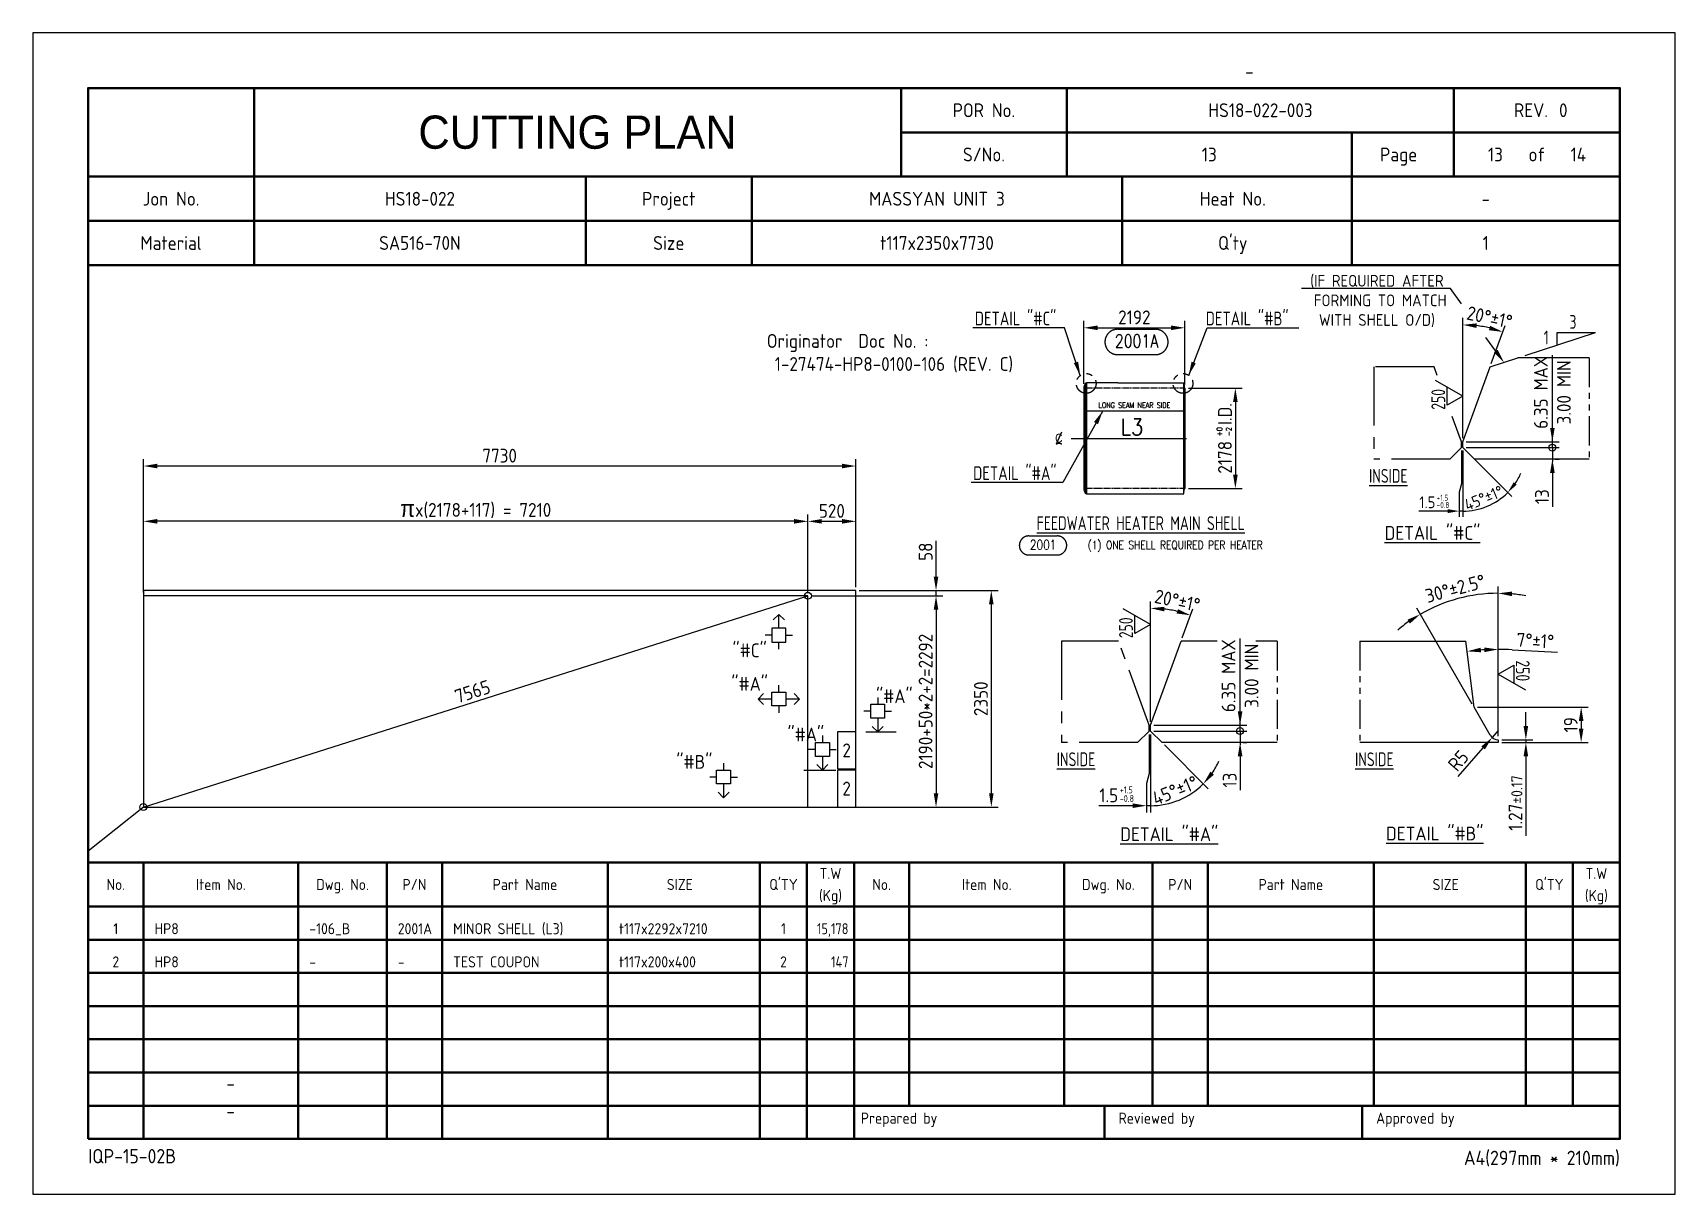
# Model space of a CAD drawing. Header units: millimetres. Extents: x -47360 to 661737, y -45870 to 354580.
# Drawn here: x 40000 to 57820, y 80000 to 92600 of the extents above; entities that cross this region are included whole.
import ezdxf
from ezdxf.enums import TextEntityAlignment as Align

# ---------------------------------------------------------------- set-up
doc = ezdxf.new("R2010")
doc.units = ezdxf.units.MM
doc.header["$LTSCALE"] = 10
for name, pattern in [('CENTER', [2, 1.25, -0.25, 0.25, -0.25]), ('CONT', [1, 1, 0]), ('DASHED', [0.75, 0.5, -0.25]), ('PHANTOM', [63.5, 31.75, -6.35, 6.35, -6.35, 6.35, -6.35])]:
    doc.linetypes.add(name, pattern=pattern)
for name, color, linetype in [('01_1  117x7209.95513998858x2292', 7, 'Continuous'), ('02_2  117x400x200', 7, 'Continuous'), ('11', 2, 'Continuous'), ('12_Ejes principales', 1, 'CENTER'), ('13', 4, 'PHANTOM'), ('14', 3, 'DASHED'), ('15', 7, 'Continuous'), ('GEN-ANN', 7, 'CONT'), ('GEN-TXT', 7, 'CONT'), ('N13_1  117x7730x2350', 7, 'Continuous'), ('T', 2, 'Continuous')]:
    doc.layers.add(name, color=color, linetype=linetype)
doc.layers.add('PAGE', color=9, linetype='Continuous', plot=False)
doc.layers.add('TITLE', color=15, linetype='Continuous', lineweight=40)
doc.styles.add('FRACTION', font='romans.shx', dxfattribs={"bigfont": 'FRACTION.shx'})
doc.styles.add('SIMPLEX', font='romans.shx', dxfattribs={"width": 0.8})
doc.styles.get("Standard").update_dxf_attribs({"font": 'isocp2.shx', "bigfont": 'whgtxt.shx'})
doc.dimstyles.new('ISO-25', dxfattribs={"dimscale": 60, "dimtxt": 2.5, "dimasz": 2.5, "dimexe": 1.25, "dimexo": 0.625, "dimtad": 1, "dimdec": 0, "dimdsep": 46, "dimtxsty": 'Standard', "dimcen": 2.5, "dimclrt": 2, "dimadec": 0, "dimazin": 0, "dimtfac": 1, "dimtdec": 0, "dimtmove": 0, "dimatfit": 3, "dimfxl": 1, "dimarcsym": 0})
doc.dimstyles.new('ISO-25 x2', dxfattribs={"dimscale": 60, "dimtxt": 2.5, "dimasz": 2.5, "dimexe": 1.25, "dimexo": 0.625, "dimtad": 1, "dimdec": 0, "dimlfac": 2, "dimdsep": 46, "dimtxsty": 'Standard', "dimcen": 2.5, "dimclrt": 2, "dimadec": 0, "dimazin": 0, "dimtfac": 1, "dimtdec": 0, "dimtmove": 0, "dimatfit": 3, "dimfxl": 1, "dimarcsym": 0})

msp = doc.modelspace()

# ---------------------------------------------------------------- texts
at = {"color": 2}
for s, height, width, p in [('DETAIL "#C"', 150, 0.85, (50221.69, 89425.57)), ('DETAIL "#B"', 150, 0.85, (52726.7, 89425.57)), ('3', 150, 0.8, (56673.3, 89388.88)), ('1', 150, 0.8, (56393.92, 89219.44)), ('DETAIL "#A"', 150, 0.85, (50204, 87747.21)), ('+1.5', 63.75, 0.8, (55232.3, 87524.5)), ('-0.8', 63.75, 0.8, (55232.3, 87445.22)), ('%%UFEEDWATER HEATER MAIN SHELL', 150, 0.8, (50892.18, 87204.65)), ('+1.5', 75, 0.8, (51793.54, 84348.21)), ('-0.8', 75, 0.8, (51793.54, 84254.94))]:
    msp.add_text(s, height=height, dxfattribs=dict(at, width=width)).set_placement(p)
at = {"color": 2, "width": 0.8}
for rotation, p in [(90, (55324.7, 88509.98)), (90, (51936.01, 86032)), (270, (56091.38, 85791.15))]:
    msp.add_text('250', height=150, rotation=rotation, dxfattribs=at).set_placement(p)
for p in [(54707.54, 87793.01), (51318.85, 84718.24), (54555.72, 84718.24)]:
    msp.add_text('%%UINSIDE', height=150, dxfattribs=at).set_placement(p, align=Align.MIDDLE_CENTER)
at = {"color": 2}
for s, p in [('%%UDETAIL "#C"', (54667.18, 87098.87)), ('%%UDETAIL "#A"', (51798.86, 83830)), ('%%UDETAIL "#B"', (54682.75, 83837.27))]:
    msp.add_text(s, height=150, dxfattribs=at).set_placement(p)
at = {"color": 2, "attachment_point": 5}
for s, insert, char_height in [('(IF REQUIRED AFTER\\P FORMING TO MATCH \\PWITH SHELL O/D)', (54584.06, 89691.23), 127.5), ('1.5', (55130.94, 87506.6), 127.5), ('1.5', (51674.29, 84327.16), 150)]:
    msp.add_mtext(s, dxfattribs=dict(at, insert=insert, char_height=char_height))
for s, insert, char_height, rotation in [('6.35 MAX\\P3.00 MIN', (56487.89, 88698.9), 150, 90), ('45°%%P1%%D', (55743.08, 87551.75), 127.5, 22.5), ('6.35 MAX\\P3.00 MIN', (53099.2, 85624.13), 150, 90), ('45°%%P1%%D', (52394.45, 84380.28), 150, 22.5)]:
    msp.add_mtext(s, dxfattribs=dict(at, insert=insert, char_height=char_height, rotation=rotation))
at = {"layer": '11', "color": 3, "style": 'SIMPLEX', "width": 0.85}
msp.add_text('L3', height=180, dxfattribs=at).set_placement((51805.12, 88233.45, 141921091.37))
at = {"layer": '15', "style": 'SIMPLEX', "width": 0.8}
msp.add_text('LONG SEAM NEAR SIDE', height=60, dxfattribs=at).set_placement((51563.06, 88529.8, 70960545.69))
at = {"layer": '15', "color": 2, "style": 'SIMPLEX', "width": 0.8}
for s, p in [('+0', (52906.47, 88221.5)), ('-2', (53006.47, 88221.5))]:
    msp.add_text(s, height=60, rotation=90, dxfattribs=at).set_placement(p)
msp.add_text('(1) ONE SHELL REQUIRED PER HEATER', height=90, dxfattribs=at).set_placement((52395.84, 87043.35, -70960545.69), align=Align.MIDDLE_CENTER)
at = {"layer": 'T'}
for s, p in [('"#C"', (47777.97, 85900.03)), ('"#A"', (47777.97, 85536.5)), ('"#A"', (49347.69, 85402)), ('"#A"', (48387.31, 84987)), ('2', (48830, 84815)), ('"#B"', (47177.97, 84689.9)), ('2', (48830, 84400))]:
    msp.add_text(s, height=150, dxfattribs=at).set_placement(p, align=Align.MIDDLE_CENTER)
for s, p in [('1', (40900, 82820)), ('1', (48145, 82820)), ('2', (40900, 82460)), ('2', (48145, 82460))]:
    msp.add_text(s, height=120, dxfattribs=at).set_placement(p, align=Align.CENTER)
for s, p in [('HP8', (41320, 82820)), ('-106_B', (43000, 82820)), ('2001A', (43960, 82820)), ('MINOR SHELL (L3)', (44560, 82820)), ('t117x2292x7210', (46360, 82820)), ('HP8', (41320, 82460)), ('-', (43000, 82460)), ('-', (43960, 82460)), ('TEST COUPON', (44560, 82460)), ('t117x200x400', (46360, 82460))]:
    msp.add_text(s, height=120, dxfattribs=at).set_placement(p)
at = {"layer": 'T', "width": 0.9}
for s, p in [('15,178', (48850, 82820)), ('147', (48850, 82460))]:
    msp.add_text(s, height=120, dxfattribs=at).set_placement(p, align=Align.RIGHT)
at = {"layer": 'T', "insert": (47964.05, 89331.92), "char_height": 150, "width": 3303.3281, "attachment_point": 1}
msp.add_mtext('Originator  Doc No. : \\P 1-27474-HP8-0100-106 (REV. C)', dxfattribs=at)

# ---------------------------------------------------------------- blocks, each defined once
blk = doc.blocks.new('CP00')
at = {"layer": 'PAGE'}
blk.add_line((20, 70), (10, 62), dxfattribs=at)
blk.add_lwpolyline([(0, 0), (297, 0), (297, 210), (0, 210)], close=True, dxfattribs=at)
at = {"layer": 'TITLE'}
for p, q in [((40, 184), (40, 200)), ((157, 184), (157, 200)), ((10, 184), (287, 184)), ((10, 168), (287, 168)), ((10, 60), (287, 60)), ((148.5, 16), (287, 16))]:
    blk.add_line(p, q, dxfattribs=at)
at = {"layer": 'TITLE', "color": 8}
for p, q in [((187, 184), (187, 200)), ((257, 184), (257, 192)), ((40, 168), (40, 184)), ((130, 168), (130, 184)), ((238.5, 168), (238.5, 184)), ((10, 176), (287, 176)), ((20, 10), (20, 60)), ((48, 10), (48, 60)), ((64, 10), (64, 60)), ((74, 10), (74, 60)), ((104, 10), (104, 60)), ((131.5, 10), (131.5, 60)), ((140, 10), (140, 60)), ((158.5, 16), (158.5, 60)), ((186.5, 16), (186.5, 60)), ((202.5, 16), (202.5, 60)), ((212.5, 16), (212.5, 60)), ((242.5, 16), (242.5, 60)), ((270, 16), (270, 60)), ((278.5, 16), (278.5, 60)), ((10, 52), (287, 52)), ((10, 46), (287, 46)), ((10, 40), (287, 40)), ((10, 34), (287, 34)), ((10, 28), (287, 28)), ((10, 22), (287, 22)), ((10, 16), (148.5, 16)), ((193.8, 16), (193.8, 10)), ((240.4, 16), (240.4, 10))]:
    blk.add_line(p, q, dxfattribs=at)
at = {"layer": 'TITLE', "color": 9}
for p, q in [((257, 192), (257, 200)), ((157, 192), (287, 192)), ((238.5, 184), (238.5, 192)), ((100, 168), (100, 184)), ((197, 168), (197, 184)), ((148.5, 10), (148.5, 60))]:
    blk.add_line(p, q, dxfattribs=at)
at = {"layer": 'TITLE', "color": 15}
blk.add_lwpolyline([(10, 10), (287, 10), (287, 200), (10, 200)], close=True, dxfattribs=at)
at = {"layer": 'PAGE', "color": 2}
blk.add_attdef('ATT_NESTINGPLANNO', text='', height=2.5, dxfattribs=at).set_placement((220, 203), align=Align.MIDDLE_CENTER)
for tag, p in [('ATT_OWNERITEMNO', (35, 7.09)), ('ATT_PARTNAME', (35, 2.09))]:
    blk.add_attdef(tag, text='', height=2.5, dxfattribs=at).set_placement(p, align=Align.MIDDLE_LEFT)
at = {"layer": 'TITLE', "color": 2}
for s, height, p in [('POR No.', 2.5, (172, 196)), ('S/No.', 2.5, (172, 188)), ('Page', 2.5, (247, 188)), ('of', 2.5, (272, 188)), ('Jon No.', 2.5, (25, 180)), ('Project', 2.5, (115, 180)), ('Heat No.', 2.5, (217, 180)), ('-', 2.5, (262.75, 180)), ('Material', 2.5, (25, 172)), ('Size', 2.5, (115, 172)), ("Q'ty", 2.5, (217, 172)), ('No.', 2, (15, 56)), ('Item No.', 2, (34, 56)), ('Dwg. No.', 2, (56, 56)), ('P/N', 2, (69, 56)), ('Part Name', 2, (89, 56)), ('SIZE', 2, (117, 56)), ("Q'TY", 2, (135.75, 56)), ('T.W', 2, (144.25, 58)), ('No.', 2, (153.5, 56)), ('Item No.', 2, (172.5, 56)), ('Dwg. No.', 2, (194.5, 56)), ('P/N', 2, (207.5, 56)), ('Part Name', 2, (227.5, 56)), ('SIZE', 2, (255.5, 56)), ("Q'TY", 2, (274.25, 56)), ('T.W', 2, (282.75, 58)), ('(Kg)', 2, (144.25, 54)), ('(Kg)', 2, (282.75, 54))]:
    blk.add_text(s, height=height, dxfattribs=at).set_placement(p, align=Align.MIDDLE_CENTER)
blk.add_text('REV.', height=2.5, dxfattribs=at).set_placement((274, 196), align=Align.MIDDLE_RIGHT)
blk.add_text('0', height=2.5, dxfattribs=at).set_placement((276, 196), align=Align.MIDDLE_LEFT)
for s, height, p in [('Prepared by', 2, (149.73, 12.75)), ('Reviewed by', 2, (196.33, 12.75)), ('Approved by', 2, (242.93, 12.75)), ('IQP-15-02B', 2.594, (10, 5.57))]:
    blk.add_text(s, height=height, dxfattribs=at).set_placement(p)
blk.add_text('A4(297mm * 210mm)', height=2.5936, dxfattribs=at).set_placement((287, 5.26), align=Align.RIGHT)
at = {"layer": 'TITLE', "color": 3, "insert": (98.5, 192), "char_height": 6, "width": 59.896, "attachment_point": 5}
blk.add_mtext('{\\fHYHeadLine-Medium|b0|i0|c129|p18;CUTTING PLAN}', dxfattribs=at)
at = {"layer": 'TITLE', "color": 2}
for tag, height, p in [('ATT_PORNO', 2.5, (222, 196)), ('ATT_CUTTINGPLANNO', 2.5, (212.75, 188)), ('ATT_PAGENO', 2.5, (264.5, 188)), ('ATT_PAGESUBTOTAL', 2.5, (279.5, 188)), ('ATT_WONO', 2.5, (70, 180)), ('ATT_PROJECT', 2.5, (163.5, 180)), ('ATT_PORWEIGHT', 2, (278.5, 89)), ('ATT_NETWEIGHT', 2, (278.5, 83)), ('ATT_SAVEWEIGHT', 2, (278.5, 77)), ('ATT_SCRAPWEIGHT', 2, (278.5, 71)), ('ATT_CUTTING', 2, (278.5, 65))]:
    blk.add_attdef(tag, text='', height=height, dxfattribs=at).set_placement(p, align=Align.MIDDLE_CENTER)
at = {"layer": 'TITLE', "color": 3}
for tag, p in [('ATT_MATERIAL', (70, 172)), ('ATT_SIZE', (163.5, 172)), ('ATT_QTY', (262.75, 172))]:
    blk.add_attdef(tag, text='', height=2.5, dxfattribs=at).set_placement(p, align=Align.MIDDLE_CENTER)
blk = doc.blocks.new('*D155')
at = {"color": 0, "lineweight": -2, "transparency": 16777216}
for p, q in [((41200, 86529.5), (41200, 87375)), ((48409.95514, 86529.5), (48409.95514, 87375)), ((48259.95514, 87300), (41350, 87300))]:
    blk.add_line(p, q, dxfattribs=at)
at = {"color": 0, "transparency": 16777216}
for points in [[(41350, 87325), (41350, 87275), (41200, 87300)], [(48259.95514, 87325), (48259.95514, 87275), (48409.95514, 87300)]]:
    blk.add_solid(points, dxfattribs=at)
at = {"layer": 'Defpoints', "color": 0, "transparency": 16777216}
for p in [(41200, 87300), (41200, 86492), (48409.95514, 86492)]:
    blk.add_point(p, dxfattribs=at)
at = {"color": 2, "transparency": 16777216, "insert": (44804.97757, 87431.249985), "char_height": 150, "attachment_point": 5}
blk.add_mtext('{\\fGulim|b0|i0|c129|p50;\\H1.2x;π\\Fisocp2,whgtxt|c129;\\H0.83333x;x(2178+117) =} 7210', dxfattribs=at)
blk = doc.blocks.new('*D156')
at = {"color": 0, "lineweight": -2, "transparency": 16777216}
for p, q in [((48410, 86529), (48410, 87375)), ((48930, 86587), (48930, 87375)), ((48560, 87300), (48780, 87300))]:
    blk.add_line(p, q, dxfattribs=at)
at = {"color": 0, "transparency": 16777216}
for points in [[(48560, 87325), (48560, 87275), (48410, 87300)], [(48780, 87325), (48780, 87275), (48930, 87300)]]:
    blk.add_solid(points, dxfattribs=at)
at = {"layer": 'Defpoints', "color": 0, "transparency": 16777216}
for p in [(48930, 87300), (48410, 86492), (48930, 86550)]:
    blk.add_point(p, dxfattribs=at)
at = {"color": 2, "transparency": 16777216, "insert": (48670, 87413), "char_height": 150, "attachment_point": 5}
blk.add_mtext('520', dxfattribs=at)
blk = doc.blocks.new('*D157')
at = {"color": 0, "lineweight": -2, "transparency": 16777216}
for p, q in [((41200, 86587.5), (41200, 87975)), ((48780, 87900), (41350, 87900)), ((48930, 86587.5), (48930, 87975))]:
    blk.add_line(p, q, dxfattribs=at)
at = {"color": 0, "transparency": 16777216}
for points in [[(41350, 87925), (41350, 87875), (41200, 87900)], [(48780, 87925), (48780, 87875), (48930, 87900)]]:
    blk.add_solid(points, dxfattribs=at)
at = {"layer": 'Defpoints', "color": 0, "transparency": 16777216}
for p in [(41200, 87900), (41200, 86550), (48930, 86550)]:
    blk.add_point(p, dxfattribs=at)
at = {"color": 2, "transparency": 16777216, "insert": (45065, 88012.5), "char_height": 150, "attachment_point": 5}
blk.add_mtext('7730', dxfattribs=at)
blk = doc.blocks.new('*D158')
at = {"color": 0, "lineweight": -2, "transparency": 16777216}
for p, q in [((48447, 86492), (49875, 86492)), ((49800, 86342), (49800, 84350)), ((48447, 84200), (49875, 84200))]:
    blk.add_line(p, q, dxfattribs=at)
at = {"color": 0, "transparency": 16777216}
for points in [[(49775, 86342), (49825, 86342), (49800, 86492)], [(49775, 84350), (49825, 84350), (49800, 84200)]]:
    blk.add_solid(points, dxfattribs=at)
at = {"layer": 'Defpoints', "color": 0, "transparency": 16777216}
for p in [(48410, 86492), (48410, 84200), (49800, 84200)]:
    blk.add_point(p, dxfattribs=at)
at = {"color": 2, "transparency": 16777216, "insert": (49687, 85346), "char_height": 150, "attachment_point": 5, "rotation": 90}
blk.add_mtext('2190+50*2+2=2292', dxfattribs=at)
blk = doc.blocks.new('*D159')
at = {"color": 0, "lineweight": -2, "transparency": 16777216}
for p, q in [((49800, 86700), (49800, 87090)), ((48447.45514, 86492), (49875, 86492)), ((48967.5, 86550), (49875, 86550)), ((49800, 86492), (49800, 86550)), ((49800, 86342), (49800, 86192))]:
    blk.add_line(p, q, dxfattribs=at)
at = {"color": 0, "transparency": 16777216}
for points in [[(49775, 86700), (49825, 86700), (49800, 86550)], [(49775, 86342), (49825, 86342), (49800, 86492)]]:
    blk.add_solid(points, dxfattribs=at)
at = {"layer": 'Defpoints', "color": 0, "transparency": 16777216}
for p in [(48409.95514, 86492), (48930, 86550), (49800, 86550)]:
    blk.add_point(p, dxfattribs=at)
at = {"color": 2, "transparency": 16777216, "insert": (49687.5, 86970), "char_height": 150, "attachment_point": 5, "rotation": 90}
blk.add_mtext('58', dxfattribs=at)
blk = doc.blocks.new('*D160')
at = {"color": 0, "lineweight": -2, "transparency": 16777216}
for p, q in [((48968, 86550), (50475, 86550)), ((50400, 86400), (50400, 84350)), ((48968, 84200), (50475, 84200))]:
    blk.add_line(p, q, dxfattribs=at)
at = {"color": 0, "transparency": 16777216}
for points in [[(50375, 86400), (50425, 86400), (50400, 86550)], [(50375, 84350), (50425, 84350), (50400, 84200)]]:
    blk.add_solid(points, dxfattribs=at)
at = {"layer": 'Defpoints', "color": 0, "transparency": 16777216}
for p in [(48930, 86550), (48930, 84200), (50400, 84200)]:
    blk.add_point(p, dxfattribs=at)
at = {"color": 2, "transparency": 16777216, "insert": (50287, 85375), "char_height": 150, "attachment_point": 5, "rotation": 90}
blk.add_mtext('2350', dxfattribs=at)
blk = doc.blocks.new('_Small')
at = {"color": 0, "linetype": 'ByBlock', "lineweight": -2}
blk.add_circle((0, 0), 0.25, dxfattribs=at)
blk = doc.blocks.new('*D166')
at = {"color": 0, "lineweight": -2, "transparency": 16777216}
blk.add_line((41200, 84200), (48410, 86492), dxfattribs=at)
at = {"layer": 'Defpoints', "color": 0, "transparency": 16777216}
for p in [(48410, 86492), (48410, 86492), (41200, 84200)]:
    blk.add_point(p, dxfattribs=at)
at = {"color": 0, "lineweight": -2, "transparency": 16777216, "xscale": 150, "yscale": 150, "zscale": 150}
for p, rotation in [((48410, 86492), 17.63513756805409), ((41200, 84200), 197.6351375680541)]:
    blk.add_blockref('_Small', p, dxfattribs=dict(at, rotation=rotation))
at = {"color": 2, "transparency": 16777216, "insert": (44771, 85453), "char_height": 150, "attachment_point": 5, "rotation": 17.6351}
blk.add_mtext('7565', dxfattribs=at)
blk = doc.blocks.new('*D253')
at = {"color": 0, "lineweight": -2, "transparency": 16777216}
for p, q in [((51404, 88792), (51404, 89475)), ((52500, 88783), (52500, 89475)), ((51554, 89400), (52350, 89400))]:
    blk.add_line(p, q, dxfattribs=at)
at = {"color": 0, "transparency": 16777216}
for points in [[(51554, 89425), (51554, 89375), (51404, 89400)], [(52350, 89425), (52350, 89375), (52500, 89400)]]:
    blk.add_solid(points, dxfattribs=at)
at = {"layer": 'Defpoints', "color": 0, "transparency": 16777216}
for p in [(52500, 89400), (51404, 88754), (52500, 88745)]:
    blk.add_point(p, dxfattribs=at)
at = {"color": 2, "transparency": 16777216, "insert": (51952, 89513), "char_height": 150, "attachment_point": 5}
blk.add_mtext('2192', dxfattribs=at)
blk = doc.blocks.new('*D255')
at = {"color": 0, "lineweight": -2, "transparency": 16777216}
for p, q in [((52538, 88744), (53123, 88744)), ((53048, 88594), (53048, 87806)), ((52538, 87656), (53123, 87656))]:
    blk.add_line(p, q, dxfattribs=at)
at = {"color": 0, "transparency": 16777216}
for points in [[(53023, 88594), (53073, 88594), (53048, 88744)], [(53023, 87806), (53073, 87806), (53048, 87656)]]:
    blk.add_solid(points, dxfattribs=at)
at = {"layer": 'Defpoints', "color": 0, "transparency": 16777216}
for p in [(52500, 88744), (52500, 87656), (53048, 87656)]:
    blk.add_point(p, dxfattribs=at)
at = {"color": 2, "transparency": 16777216, "insert": (52935, 88200), "char_height": 150, "attachment_point": 5, "rotation": 90}
blk.add_mtext('2178  I.D.', dxfattribs=at)
blk = doc.blocks.new('$PNBR')
at = {"layer": 'GEN-ANN', "color": 7, "linetype": 'CONT'}
for p, q in [((0.125, 0.125), (0.5, 0.125)), ((0.125, -0.125), (0.5, -0.125))]:
    blk.add_line(p, q, dxfattribs=at)
for centre, start, end in [((0.125, 0), 90, 270), ((0.5, 0), 270, 90)]:
    blk.add_arc(centre, 0.125, start, end, dxfattribs=at)
at = {"layer": 'GEN-ANN', "color": 7, "linetype": 'CONT', "style": 'FRACTION'}
blk.add_attdef('PNB', text='', height=0.0938, dxfattribs=at).set_placement((0.313, -0.046), align=Align.CENTER)
blk = doc.blocks.new('$CL')
at = {"layer": 'GEN-TXT', "color": 2, "linetype": 'CONT'}
blk.add_line((0.031, 0.069), (-0.031, -0.069), dxfattribs=at)
blk.add_arc((0.003, -0.131), 0.0703, 61.7604, 118.2396, dxfattribs=at)
at = {"layer": 'GEN-TXT', "color": 2, "linetype": 'CONT', "style": 'FRACTION'}
blk.add_text('C', height=0.0938, dxfattribs=at).set_placement((0, 0), align=Align.MIDDLE)
blk = doc.blocks.new('*D267')
at = {"color": 0, "lineweight": -2, "transparency": 16777216}
for p, q in [((56200, 85080), (56200, 85230)), ((55938, 84930), (56275, 84930)), ((55938, 84900), (56275, 84900)), ((56200, 84930), (56200, 84900)), ((56200, 84750), (56200, 83887))]:
    blk.add_line(p, q, dxfattribs=at)
at = {"color": 0, "transparency": 16777216}
for points in [[(56175, 85080), (56225, 85080), (56200, 84930)], [(56175, 84750), (56225, 84750), (56200, 84900)]]:
    blk.add_solid(points, dxfattribs=at)
at = {"layer": 'Defpoints', "color": 0, "transparency": 16777216}
for p in [(55900, 84930), (55900, 84900), (56200, 84900)]:
    blk.add_point(p, dxfattribs=at)
at = {"color": 2, "transparency": 16777216, "insert": (56087, 84244), "char_height": 150, "attachment_point": 5, "rotation": 90}
blk.add_mtext('1.27{\\H0.8x;%%P0.17}', dxfattribs=at)
blk = doc.blocks.new('*D268')
at = {"color": 0, "lineweight": -2, "transparency": 16777216}
for p, q in [((55675, 85285), (56875, 85285)), ((56800, 85135), (56800, 85050)), ((55938, 84900), (56875, 84900))]:
    blk.add_line(p, q, dxfattribs=at)
at = {"color": 0, "transparency": 16777216}
for points in [[(56775, 85135), (56825, 85135), (56800, 85285)], [(56775, 85050), (56825, 85050), (56800, 84900)]]:
    blk.add_solid(points, dxfattribs=at)
at = {"layer": 'Defpoints', "color": 0, "transparency": 16777216}
for p in [(55638, 85285), (55900, 84900), (56800, 84900)]:
    blk.add_point(p, dxfattribs=at)
at = {"color": 2, "transparency": 16777216, "insert": (56687, 85092), "char_height": 150, "attachment_point": 5, "rotation": 90}
blk.add_mtext('19', dxfattribs=at)
blk = doc.blocks.new('*D269')
at = {"color": 0, "lineweight": -2, "transparency": 16777216}
for p, q in [((55900, 84968), (55900, 85985)), ((56050, 85906), (56544, 85879))]:
    blk.add_line(p, q, dxfattribs=at)
for start, end in [(93.1105, 93.8895), (86.8895, 90)]:
    blk.add_arc((55900, 83147), 2763, start, end, dxfattribs=at)
at = {"color": 0, "transparency": 16777216}
for points in [[(55715, 85879), (55710, 85929), (55563, 85890)], [(55749, 85931), (55751, 85881), (55900, 85910)]]:
    blk.add_solid(points, dxfattribs=at)
at = {"layer": 'Defpoints', "color": 0, "transparency": 16777216}
for p in [(55550, 86000), (55675, 85901), (55638, 85285), (55900, 84930), (55900, 84900)]:
    blk.add_point(p, dxfattribs=at)
at = {"color": 2, "transparency": 16777216, "insert": (56303, 86005), "char_height": 150, "attachment_point": 5, "rotation": 356.8895}
blk.add_mtext('7°%%P1%%D', dxfattribs=at)
blk = doc.blocks.new('*D270')
at = {"color": 0, "lineweight": -2, "transparency": 16777216}
for p, q in [((55900, 84968), (55900, 86594)), ((55619, 85317), (55018, 86358))]:
    blk.add_line(p, q, dxfattribs=at)
for start, end in [(90, 120), (79.8224, 84.9112), (125.0888, 130.1776)]:
    blk.add_arc((55900, 84830), 1689, start, end, dxfattribs=at)
at = {"color": 0, "transparency": 16777216}
for points in [[(56049, 86488), (56051, 86538), (55900, 86519)], [(54915, 86233), (54942, 86191), (55055, 86293)]]:
    blk.add_solid(points, dxfattribs=at)
at = {"layer": 'Defpoints', "color": 0, "transparency": 16777216}
for p in [(55607, 86494), (55638, 85285), (55813, 84980), (55900, 84930), (55900, 84900)]:
    blk.add_point(p, dxfattribs=at)
at = {"color": 2, "transparency": 16777216, "insert": (55434, 86571), "char_height": 150, "attachment_point": 5, "rotation": 15}
blk.add_mtext('30°%%P2.5%%D', dxfattribs=at)
blk = doc.blocks.new('*D263')
at = {"color": 0, "lineweight": -2, "transparency": 16777216}
for p, q in [((55900, 85030), (55834, 84954)), ((55467, 84531), (55736, 84841))]:
    blk.add_line(p, q, dxfattribs=at)
at = {"color": 0, "transparency": 16777216}
blk.add_solid([(55717, 84858), (55755, 84825), (55834, 84954)], dxfattribs=at)
at = {"layer": 'Defpoints', "color": 0, "transparency": 16777216}
for p in [(55900, 85030), (55834, 84954)]:
    blk.add_point(p, dxfattribs=at)
at = {"color": 2, "transparency": 16777216, "insert": (55467, 84703), "char_height": 150, "attachment_point": 5, "rotation": 49.0598}
blk.add_mtext('R5', dxfattribs=at)
blk = doc.blocks.new('*D264')
at = {"color": 0, "lineweight": -2, "transparency": 16777216}
for p, q in [((53099, 85238), (53099, 85388)), ((52165, 85088), (53174, 85088)), ((52165, 85025), (53174, 85025)), ((53099, 85025), (53099, 85088)), ((53099, 85025), (53099, 84875))]:
    blk.add_line(p, q, dxfattribs=at)
at = {"color": 0, "transparency": 16777216}
blk.add_solid([(53074, 85238), (53124, 85238), (53099, 85088)], dxfattribs=at)
at = {"layer": 'Defpoints', "color": 0, "transparency": 16777216}
for p in [(52127, 85088), (52127, 85025), (53099, 85088)]:
    blk.add_point(p, dxfattribs=at)
at = {"color": 0, "lineweight": -2, "transparency": 16777216, "xscale": 150, "yscale": 150, "zscale": 150, "rotation": 90}
blk.add_blockref('_Small', (53099, 85025), dxfattribs=at)
blk = doc.blocks.new('*D271')
at = {"color": 0, "lineweight": -2, "transparency": 16777216}
for p, q in [((52165, 85025), (53174, 85025)), ((53099, 85025), (53099, 85175)), ((53099, 85025), (53099, 84900)), ((53129, 84900), (53174, 84900)), ((53099, 84750), (53099, 84384))]:
    blk.add_line(p, q, dxfattribs=at)
at = {"color": 0, "transparency": 16777216}
blk.add_solid([(53074, 84750), (53124, 84750), (53099, 84900)], dxfattribs=at)
at = {"layer": 'Defpoints', "color": 0, "transparency": 16777216}
for p in [(52127, 85025), (53092, 84900), (53099, 84900)]:
    blk.add_point(p, dxfattribs=at)
at = {"color": 2, "transparency": 16777216, "insert": (52987, 84492), "char_height": 150, "attachment_point": 5, "rotation": 90}
blk.add_mtext('13', dxfattribs=at)
blk = doc.blocks.new('_None')
blk = doc.blocks.new('*D272')
at = {"color": 0, "lineweight": -2, "transparency": 16777216}
for p, q in [((52127, 85126), (52127, 86432)), ((52472, 86035), (52587, 86351))]:
    blk.add_line(p, q, dxfattribs=at)
blk.add_arc((52127, 85088), 1269, 76.7786, 83.2214, dxfattribs=at)
at = {"color": 0, "transparency": 16777216}
for points in [[(52276, 86323), (52279, 86373), (52127, 86357)], [(52425, 86347), (52410, 86300), (52561, 86281)]]:
    blk.add_solid(points, dxfattribs=at)
at = {"layer": 'Defpoints', "color": 0, "transparency": 16777216}
for p in [(52275, 86349), (52459, 86000), (52127, 85088), (52127, 85088), (52127, 85025)]:
    blk.add_point(p, dxfattribs=at)
at = {"color": 2, "transparency": 16777216, "insert": (52419, 86439), "char_height": 150, "attachment_point": 5, "rotation": 347.8243}
blk.add_mtext('20°%%P1%%D', dxfattribs=at)
blk = doc.blocks.new('*D262')
at = {"color": 0, "lineweight": -2, "transparency": 16777216}
for p, q in [((56488, 88313), (56488, 88463)), ((55554, 88163), (56563, 88163)), ((55554, 88100), (56563, 88100)), ((56488, 88100), (56488, 88163)), ((56488, 88100), (56488, 87950))]:
    blk.add_line(p, q, dxfattribs=at)
at = {"color": 0, "transparency": 16777216}
blk.add_solid([(56463, 88313), (56513, 88313), (56488, 88163)], dxfattribs=at)
at = {"layer": 'Defpoints', "color": 0, "transparency": 16777216}
for p in [(55516, 88163), (55516, 88100), (56488, 88163)]:
    blk.add_point(p, dxfattribs=at)
at = {"color": 0, "lineweight": -2, "transparency": 16777216, "xscale": 150, "yscale": 150, "zscale": 150, "rotation": 90}
blk.add_blockref('_Small', (56488, 88100), dxfattribs=at)
blk = doc.blocks.new('*D265')
at = {"color": 0, "lineweight": -2, "transparency": 16777216}
for p, q in [((56488, 88100), (56488, 88250)), ((55554, 88100), (56563, 88100)), ((56488, 88100), (56488, 87975)), ((56518, 87975), (56563, 87975)), ((56488, 87825), (56488, 87459))]:
    blk.add_line(p, q, dxfattribs=at)
at = {"color": 0, "transparency": 16777216}
blk.add_solid([(56463, 87825), (56513, 87825), (56488, 87975)], dxfattribs=at)
at = {"layer": 'Defpoints', "color": 0, "transparency": 16777216}
for p in [(55516, 88100), (56480, 87975), (56488, 87975)]:
    blk.add_point(p, dxfattribs=at)
at = {"color": 2, "transparency": 16777216, "insert": (56375, 87567), "char_height": 150, "attachment_point": 5, "rotation": 90}
blk.add_mtext('13', dxfattribs=at)
blk = doc.blocks.new('*D266')
at = {"color": 0, "lineweight": -2, "transparency": 16777216}
for p, q in [((55516, 88201), (55516, 89507)), ((55825, 89011), (55976, 89426))]:
    blk.add_line(p, q, dxfattribs=at)
blk.add_arc((55516, 88163), 1269, 76.7786, 83.2214, dxfattribs=at)
at = {"color": 0, "transparency": 16777216}
for points in [[(55664, 89398), (55667, 89448), (55516, 89432)], [(55813, 89422), (55799, 89374), (55950, 89355)]]:
    blk.add_solid(points, dxfattribs=at)
at = {"layer": 'Defpoints', "color": 0, "transparency": 16777216}
for p in [(55663, 89423), (55812, 88976), (55516, 88163), (55516, 88163), (55516, 88100)]:
    blk.add_point(p, dxfattribs=at)
at = {"color": 2, "transparency": 16777216, "insert": (55807, 89513), "char_height": 150, "attachment_point": 5, "rotation": 347.8243}
blk.add_mtext('20°%%P1%%D', dxfattribs=at)

# ---------------------------------------------------------------- dimensions: what is measured, and where the dimension line sits
for base, line1, line2, picture, middle in [((55663.36, 89423.29), ((55516.08, 88163.27), (55811.91, 88976.04)), ((55516.08, 88099.77), (55516.08, 88163.27)), '*D266', (55783.64, 89403.33)), ((52274.67, 86348.52), ((52127.39, 85088.5), (52459.15, 86000)), ((52127.39, 85025), (52127.39, 85088.5)), '*D272', (52394.95, 86328.57))]:
    dim = msp.add_angular_dim_2l(base=base, line1=line1, line2=line2, text='<>%%P1%%D', dimstyle='ISO-25')
    dim.commit()
    dim.dimension.update_dxf_attribs({"geometry": picture, "text_midpoint": middle, "dimtype": 162})
for base, p1, p2, dimstyle, picture, middle in [((52500, 89400), (51403.87, 88754.03), (52500, 88745.13), 'ISO-25 x2', '*D253', (51951.94, 89512.55)), ((41200, 87900), (48930, 86550), (41200, 86550), 'ISO-25', '*D157', (45065, 88012.5)), ((48930, 87300), (48409.96, 86492), (48930, 86550), 'ISO-25', '*D156', (48669.98, 87412.51))]:
    dim = msp.add_linear_dim(base=base, p1=p1, p2=p2, dimstyle=dimstyle)
    dim.commit()
    dim.dimension.update_dxf_attribs({"geometry": picture, "text_midpoint": middle})
for base, p1, p2, text, dimstyle, picture, middle in [((53048.2, 87655.5), (52500, 88744.5), (52500, 87655.5), '<>  I.D.', 'ISO-25 x2', '*D255', (52934.66, 88200)), ((49800, 84200), (48409.96, 86492), (48409.96, 84200), '2190+50*2+2=<>', 'ISO-25', '*D158', (49687.41, 85346)), ((56800, 84900), (55637.54, 85284.6), (55900, 84900), '19', 'ISO-25', '*D268', (56687.5, 85092.3)), ((56200, 84900), (55900, 84930), (55900, 84900), '1.27{\\H0.8x;%%P0.17}', 'ISO-25', '*D267', (56087.49, 84243.75))]:
    dim = msp.add_linear_dim(base=base, p1=p1, p2=p2, angle=90, text=text, dimstyle=dimstyle)
    dim.commit()
    dim.dimension.update_dxf_attribs({"geometry": picture, "text_midpoint": middle})
for base, p1, p2, text, override, picture, middle in [((56487.89, 88163.27), (55516.08, 88099.77), (55516.08, 88163.27), ' ', {"dimblk1": 'Small', "dimsah": 1}, '*D262', (56487.89, 88131.52)), ((56487.89, 87974.77), (55516.08, 88099.77), (56480.35, 87974.77), '13', {"dimblk1": 'None', "dimsah": 1}, '*D265', (56375.39, 87566.66)), ((53099.2, 85088.5), (52127.39, 85025), (52127.39, 85088.5), ' ', {"dimblk1": 'Small', "dimsah": 1}, '*D264', (53099.2, 85056.75)), ((53099.2, 84900), (52127.39, 85025), (53091.66, 84900), '13', {"dimblk1": 'None', "dimsah": 1}, '*D271', (52986.7, 84491.89))]:
    dim = msp.add_linear_dim(base=base, p1=p1, p2=p2, angle=90, text=text, dimstyle='ISO-25', override=override)
    dim.commit()
    dim.dimension.update_dxf_attribs({"geometry": picture, "text_midpoint": middle})
dim = msp.add_linear_dim(base=(41200, 87300), p1=(48409.96, 86492), p2=(41200, 86492), text='{\\fGulim|b0|i0|c129|p50;\\H1.2x;π\\Fisocp2,whgtxt|c129;\\H0.83333x;x(2178+117) =} <>', dimstyle='ISO-25')
dim.commit()
dim.dimension.update_dxf_attribs({"geometry": '*D155', "text_midpoint": (44804.98, 87431.25)})
for base, p1, p2, picture, middle in [((49800, 86550), (48409.96, 86492), (48930, 86550), '*D159', (49687.5, 86970)), ((50400, 84200), (48930, 86550), (48930, 84200), '*D160', (50287.49, 85375))]:
    dim = msp.add_linear_dim(base=base, p1=p1, p2=p2, angle=90, dimstyle='ISO-25')
    dim.commit()
    dim.dimension.update_dxf_attribs({"geometry": picture, "text_midpoint": middle})
for base, line1, text, picture, middle in [((55606.63, 86493.77), ((55813.4, 84980), (55637.54, 85284.6)), '<>%%P2.5%%D', '*D270', (55433.62, 86570.55)), ((55675.18, 85901.24), ((55637.54, 85284.6), (55549.7, 86000)), '<>%%P1%%D', '*D269', (56303.18, 86005.23))]:
    dim = msp.add_angular_dim_2l(base=base, line1=line1, line2=((55900, 84930), (55900, 84900)), text=text, dimstyle='ISO-25')
    dim.commit()
    dim.dimension.update_dxf_attribs({"geometry": picture, "text_midpoint": middle})
dim = msp.add_aligned_dim(p1=(41200, 84200), p2=(48409.96, 86492), distance=0, dimstyle='ISO-25', override={"dimblk1": 'Small', "dimblk2": 'Small', "dimsah": 1, "dimse1": 1, "dimse2": 1})
dim.commit()
dim.dimension.update_dxf_attribs({"geometry": '*D166', "text_midpoint": (44770.9, 85453.21)})
dim = msp.add_radius_dim(center=(55900, 85030), mpoint=(55834.47, 84954.46), text='R5', dimstyle='ISO-25')
dim.commit()
dim.dimension.update_dxf_attribs({"geometry": '*D263', "text_midpoint": (55467.33, 84702.9)})

# ---------------------------------------------------------------- linework, layer by layer
for p, q in [((56487.89, 88463.27), (56487.89, 89103.52)), ((55503.33, 88067.89), (55503.33, 87707.56)), ((55516.08, 88067.89), (55516.08, 87347.23)), ((55644.87, 87970.98), (56048.21, 87567.64)), ((55503.33, 87707.56), (55477.83, 87616.61)), ((55477.83, 87616.61), (55477.83, 87347.23)), ((55350.33, 87410.98), (55039.05, 87410.98)), ((55516.08, 87410.98), (55477.83, 87410.98)), ((53099.2, 85388.5), (53099.2, 86028.75)), ((49037.97, 85015), (49367.73, 85015)), ((52112.39, 84987.5), (52112.39, 84563.58)), ((52127.39, 84987.5), (52127.39, 84139.66)), ((52278.91, 84873.48), (52753.43, 84398.97)), ((48367.27, 84600), (48712.55, 84600)), ((52112.39, 84563.58), (52082.39, 84456.58)), ((52082.39, 84456.58), (52082.39, 84139.66)), ((51932.39, 84214.66), (51566.18, 84214.66)), ((52127.39, 84214.66), (52082.39, 84214.66))]:
    msp.add_line(p, q)
for points in [[(55500.13, 89660.57), (55380.96, 89824.48), (53765.65, 89824.48)], [(55873.73, 89146.73), (55766.49, 89294.22)]]:
    msp.add_lwpolyline(points)
for centre, radius, start, end in [((55516.08, 88099.77), 688.79, 325.621043, 336.242086), ((55516.08, 88099.77), 688.79, 270, 315), ((52127.39, 85025), 810.34, 325.621043, 336.242086), ((52127.39, 85025), 810.34, 270, 315)]:
    msp.add_arc(centre, radius, start, end)
for points in [[(55893.95, 89161.43), (55961.94, 89025.4), (55853.51, 89132.02)], [(56100.91, 87697.26), (56068.2, 87724.4), (56003.13, 87612.72)], [(55350.33, 87432.23), (55350.33, 87389.73), (55477.83, 87410.98)], [(52815.42, 84551.46), (52776.95, 84583.39), (52700.39, 84452)], [(51932.39, 84239.66), (51932.39, 84189.66), (52082.39, 84214.66)]]:
    msp.add_solid(points)
at = {"layer": '01_1  117x7209.95513998858x2292'}
msp.add_lwpolyline([(48409.96, 84200), (48409.96, 86492), (41200, 86492), (41200, 84200)], close=True, dxfattribs=at)
at = {"layer": '02_2  117x400x200'}
for points in [[(48930, 85015), (48730, 85015), (48730, 84615), (48930, 84615)], [(48930, 84600), (48730, 84600), (48730, 84200), (48930, 84200)]]:
    msp.add_lwpolyline(points, close=True, dxfattribs=at)
at = {"layer": '11', "color": 3}
for p, q in [((55516.08, 88163.27), (55811.91, 88976.04)), ((55811.91, 88976.04), (56111.98, 89074.77)), ((56888.69, 89074.77), (56111.98, 89074.77)), ((51418.61, 88794.5), (51418.61, 87605.5)), ((51431.6, 88802), (51431.6, 87598)), ((52487.54, 87598), (52487.54, 88802)), ((52493.44, 88754), (52493.44, 87646)), ((52500, 88744.5), (52500, 87655.5)), ((51403.87, 88497.25), (52500, 88497.25)), ((55516.08, 88099.77), (55516.08, 88163.27)), ((55641.08, 87974.77), (55516.08, 88099.77)), ((56888.69, 87974.77), (55641.08, 87974.77)), ((52127.39, 85088.5), (52459.15, 86000)), ((52850.72, 86000), (52459.15, 86000)), ((53500, 86000), (53268.46, 86000)), ((54400, 86000), (55549.7, 86000)), ((55637.54, 85284.6), (55549.7, 86000)), ((55813.4, 84980), (55637.54, 85284.6)), ((52127.39, 85025), (52127.39, 85088.5)), ((52252.39, 84900), (52127.39, 85025)), ((53500, 84900), (52252.39, 84900)), ((55900, 84900), (54400, 84900)), ((55900, 84930), (55900, 84900)), ((55900, 84930), (55900, 84900)), ((55900, 84930), (55900, 84900))]:
    msp.add_line(p, q, dxfattribs=at)
for points in [[(51773.37, 88802), (51431.6, 88802), (51418.61, 88794.5), (51403.87, 88754.03), (51403.87, 87645.97), (51418.61, 87605.5), (51431.6, 87598)], [(51773.37, 88802), (52487.54, 88802), (52493.44, 88754), (52497.83, 88746.38)], [(52500, 88745.13), (52500, 88744.5), (52500, 88744.5), (52500, 88744.5)], [(51431.6, 87598), (52487.54, 87598), (52493.44, 87646), (52497.83, 87653.62)]]:
    msp.add_lwpolyline(points, dxfattribs=at)
at = {"layer": '11', "ltscale": 50}
msp.add_lwpolyline([(52500, 87654.87), (52500, 87655.5), (52500, 87655.5), (52500, 87655.5)], dxfattribs=at)
at = {"layer": '11', "color": 3}
for centre, radius in [((52500, 88747.63), 2.5), ((55900, 85030), 100)]:
    msp.add_arc(centre, radius, 210, 270, dxfattribs=at)
at = {"layer": '11', "ltscale": 50}
msp.add_arc((52500, 87652.37), 2.5, 90, 150, dxfattribs=at)
at = {"layer": '12_Ejes principales', "ltscale": 100}
msp.add_line((51266.98, 88200), (52636.89, 88200), dxfattribs=at)
at = {"layer": '13', "ltscale": 2}
for p, q in [((55205.26, 88976.04), (54551.82, 88976.04)), ((54551.82, 88976.04), (54551.82, 87974.77)), ((55238.98, 88883.39), (55205.26, 88976.04)), ((55501.08, 88163.27), (55400.92, 88438.47)), ((55376.08, 87974.77), (55501.08, 88099.77)), ((55376.08, 87974.77), (54551.82, 87974.77)), ((51780.64, 86000), (51163.13, 86000)), ((51163.13, 86000), (51163.13, 84900)), ((52112.39, 85088.5), (51780.64, 86000)), ((51987.39, 84900), (52112.39, 85025)), ((51987.39, 84900), (51163.13, 84900))]:
    msp.add_line(p, q, dxfattribs=at)
at = {"layer": '13'}
for p, q in [((56888.69, 89074.77), (56888.69, 87974.77)), ((55501.08, 88099.77), (55501.08, 88163.27)), ((53500, 86000), (53500, 84900)), ((54400, 86000), (54400, 84900)), ((52112.39, 85025), (52112.39, 85088.5))]:
    msp.add_line(p, q, dxfattribs=at)
for centre in [(51429.34, 88796.01), (52479.7, 88796.01)]:
    msp.add_circle(centre, 107.08, dxfattribs=at)
at = {"layer": '14', "color": 6, "ltscale": 2}
for points in [[(52500, 88744.5), (51403.87, 88744.5)], [(52500, 87655.5), (51410.22, 87655.5), (51403.87, 87649.15)]]:
    msp.add_lwpolyline(points, dxfattribs=at)
at = {"layer": '15'}
for p, q in [((51194.36, 89400), (50199.6, 89400)), ((52741.62, 89400), (53736.38, 89400)), ((56191.28, 89100.05), (56954.46, 89348.02)), ((56540.81, 89348.02), (56954.46, 89348.02)), ((56540.81, 89213.62), (56540.81, 89348.02)), ((55516.08, 88659.35), (55220.88, 88829.78)), ((55347.28, 88561.89), (55347.28, 88756.8)), ((55516.08, 88659.35), (55347.28, 88561.89)), ((52127.39, 86181.37), (51832.2, 86351.8)), ((51958.59, 86083.91), (51958.59, 86278.83)), ((52127.39, 86181.37), (51958.59, 86083.91)), ((55900, 85641.79), (56068.8, 85739.24)), ((56068.8, 85739.24), (56068.8, 85544.33)), ((55900, 85641.79), (56195.2, 85471.35))]:
    msp.add_line(p, q, dxfattribs=at)
at = {"layer": 'N13_1  117x7730x2350', "color": 3}
msp.add_lwpolyline([(48930, 84200), (48930, 86550), (41200, 86550), (41200, 84200)], close=True, dxfattribs=at)
at = {"layer": 'T'}
for p, q in [((48094.45, 86139.61), (48094.45, 86289.61)), ((48019.45, 86064.61), (47944.45, 86064.61)), ((48094.45, 85914.61), (48094.45, 85989.61)), ((48169.45, 86064.61), (48244.45, 86064.61)), ((48019.45, 85371.93), (47869.45, 85371.93)), ((48094.45, 85446.93), (48094.45, 85521.93)), ((48319.45, 85371.93), (48169.45, 85371.93)), ((49167.62, 85390), (49167.62, 85315)), ((48094.45, 85296.93), (48094.45, 85221.93)), ((49092.62, 85240), (49017.62, 85240)), ((49242.62, 85240), (49317.62, 85240)), ((49167.62, 85165), (49167.62, 85015)), ((48492.38, 84825), (48417.38, 84825)), ((48567.38, 84975), (48567.38, 84900)), ((48642.38, 84825), (48717.38, 84825)), ((47494.45, 84675.33), (47494.45, 84600.33)), ((48567.38, 84750), (48567.38, 84600)), ((47419.45, 84525.33), (47344.45, 84525.33)), ((47569.45, 84525.33), (47644.45, 84525.33)), ((47494.45, 84450.33), (47494.45, 84300.33))]:
    msp.add_line(p, q, dxfattribs=at)
for points in [[(48034.45, 86229.61), (48094.45, 86289.61), (48154.45, 86229.61)], [(47929.45, 85431.93), (47869.45, 85371.93), (47929.45, 85311.93)], [(48259.45, 85431.93), (48319.45, 85371.93), (48259.45, 85311.93)], [(49107.62, 85075), (49167.62, 85015), (49227.62, 85075)], [(48507.38, 84660), (48567.38, 84600), (48627.38, 84660)], [(47434.45, 84360.33), (47494.45, 84300.33), (47554.45, 84360.33)]]:
    msp.add_lwpolyline(points, dxfattribs=at)
for points in [[(48019.45, 85989.61), (48169.45, 85989.61), (48169.45, 86139.61), (48019.45, 86139.61)], [(48169.45, 85446.93), (48169.45, 85296.93), (48019.45, 85296.93), (48019.45, 85446.93)], [(49092.62, 85315), (49242.62, 85315), (49242.62, 85165), (49092.62, 85165)], [(48492.38, 84900), (48642.38, 84900), (48642.38, 84750), (48492.38, 84750)], [(47419.45, 84600.33), (47569.45, 84600.33), (47569.45, 84450.33), (47419.45, 84450.33)]]:
    msp.add_lwpolyline(points, close=True, dxfattribs=at)

# ---------------------------------------------------------------- block references
ref = msp.add_blockref('CP00', (40000, 80000), dxfattribs=dict(xscale=60, yscale=60, zscale=60))
ref.add_attrib('ATT_WONO', 'HS18-022', dxfattribs={"layer": 'TITLE', "color": 2, "height": 150}).set_placement((44200, 90800), align=Align.MIDDLE_CENTER)
ref.add_attrib('ATT_PROJECT', 'MASSYAN UNIT 3', dxfattribs={"layer": 'TITLE', "color": 2, "height": 150}).set_placement((49810, 90800), align=Align.MIDDLE_CENTER)
ref.add_attrib('ATT_PORNO', 'HS18-022-003', dxfattribs={"layer": 'TITLE', "color": 2, "height": 150}).set_placement((53320, 91760), align=Align.MIDDLE_CENTER)
ref.add_attrib('ATT_OWNERITEMNO', '-', dxfattribs={"layer": 'PAGE', "color": 2, "height": 150}).set_placement((42100, 81200), align=Align.MIDDLE_LEFT)
ref.add_attrib('ATT_PARTNAME', '-', dxfattribs={"layer": 'PAGE', "color": 2, "height": 150}).set_placement((42100, 80900), align=Align.MIDDLE_LEFT)
ref.add_attrib('ATT_MATERIAL', 'SA516-70N', dxfattribs={"layer": 'TITLE', "color": 3, "height": 150}).set_placement((44200, 90320), align=Align.MIDDLE_CENTER)
ref.add_attrib('ATT_SIZE', 't117x2350x7730', dxfattribs={"layer": 'TITLE', "color": 3, "height": 150}).set_placement((49810, 90320), align=Align.MIDDLE_CENTER)
ref.add_attrib('ATT_QTY', '1', dxfattribs={"layer": 'TITLE', "color": 3, "height": 150}).set_placement((55765, 90320), align=Align.MIDDLE_CENTER)
ref.add_attrib('ATT_NESTINGPLANNO', '-', dxfattribs={"layer": 'PAGE', "color": 2, "height": 150}).set_placement((53200, 92180), align=Align.MIDDLE_CENTER)
ref.add_attrib('ATT_CUTTINGPLANNO', '13', dxfattribs={"layer": 'TITLE', "color": 2, "height": 150}).set_placement((52765, 91280), align=Align.MIDDLE_CENTER)
ref.add_attrib('ATT_PAGENO', '13', dxfattribs={"layer": 'TITLE', "color": 2, "height": 150}).set_placement((55870, 91280), align=Align.MIDDLE_CENTER)
ref.add_attrib('ATT_PAGESUBTOTAL', '14', dxfattribs={"layer": 'TITLE', "color": 2, "height": 150}).set_placement((56770, 91280), align=Align.MIDDLE_CENTER)
at = {"layer": '15'}
ref = msp.add_blockref('$PNBR', (51632.56, 89246.2), dxfattribs=dict(at, xscale=1097.595137828686, yscale=1097.595137828686, zscale=1097.595137828686))
ref.add_attrib('PNB', '2001A', dxfattribs={"layer": '11', "color": 3, "height": 140, "style": 'FRACTION', "width": 0.8}).set_placement((51975.56, 89185.38), align=Align.CENTER)
at = {"layer": '15', "xscale": 959.9999999999998, "yscale": 959.9999999999998, "zscale": 959.9999999999998}
msp.add_blockref('$CL', (51131.98, 88202.46), dxfattribs=at)
at = {"layer": '15'}
ref = msp.add_blockref('$PNBR', (50703.84, 87038.56, -70960545.69), dxfattribs=dict(at, xscale=823.1963533715145, yscale=823.196353371512, zscale=823.196353371513))
ref.add_attrib('PNB', '2001', dxfattribs={"layer": '11', "height": 105, "style": 'FRACTION', "width": 0.8}).set_placement((50961.09, 86992.94, -70960545.69), align=Align.CENTER)

msp.set_redraw_order([(e.dxf.handle, doc.entitydb.next_handle()) for e in msp.query("TEXT MTEXT ATTDEF DIMENSION ARC_DIMENSION")])  # texts and dimensions are drawn at this point

# ---------------------------------------------------------------- leaders
for points in [[(51365.48, 88881.96), (51194.36, 89400)], [(52541.43, 88883.5), (52741.62, 89400)], [(51609.26, 88497.25), (51177.18, 87721.64), (50181.91, 87721.64)]]:
    msp.add_leader(points, dimstyle='ISO-25', override={"dimgap": 0.625, "dimtad": 0})

doc.saveas('drawing.dxf')
